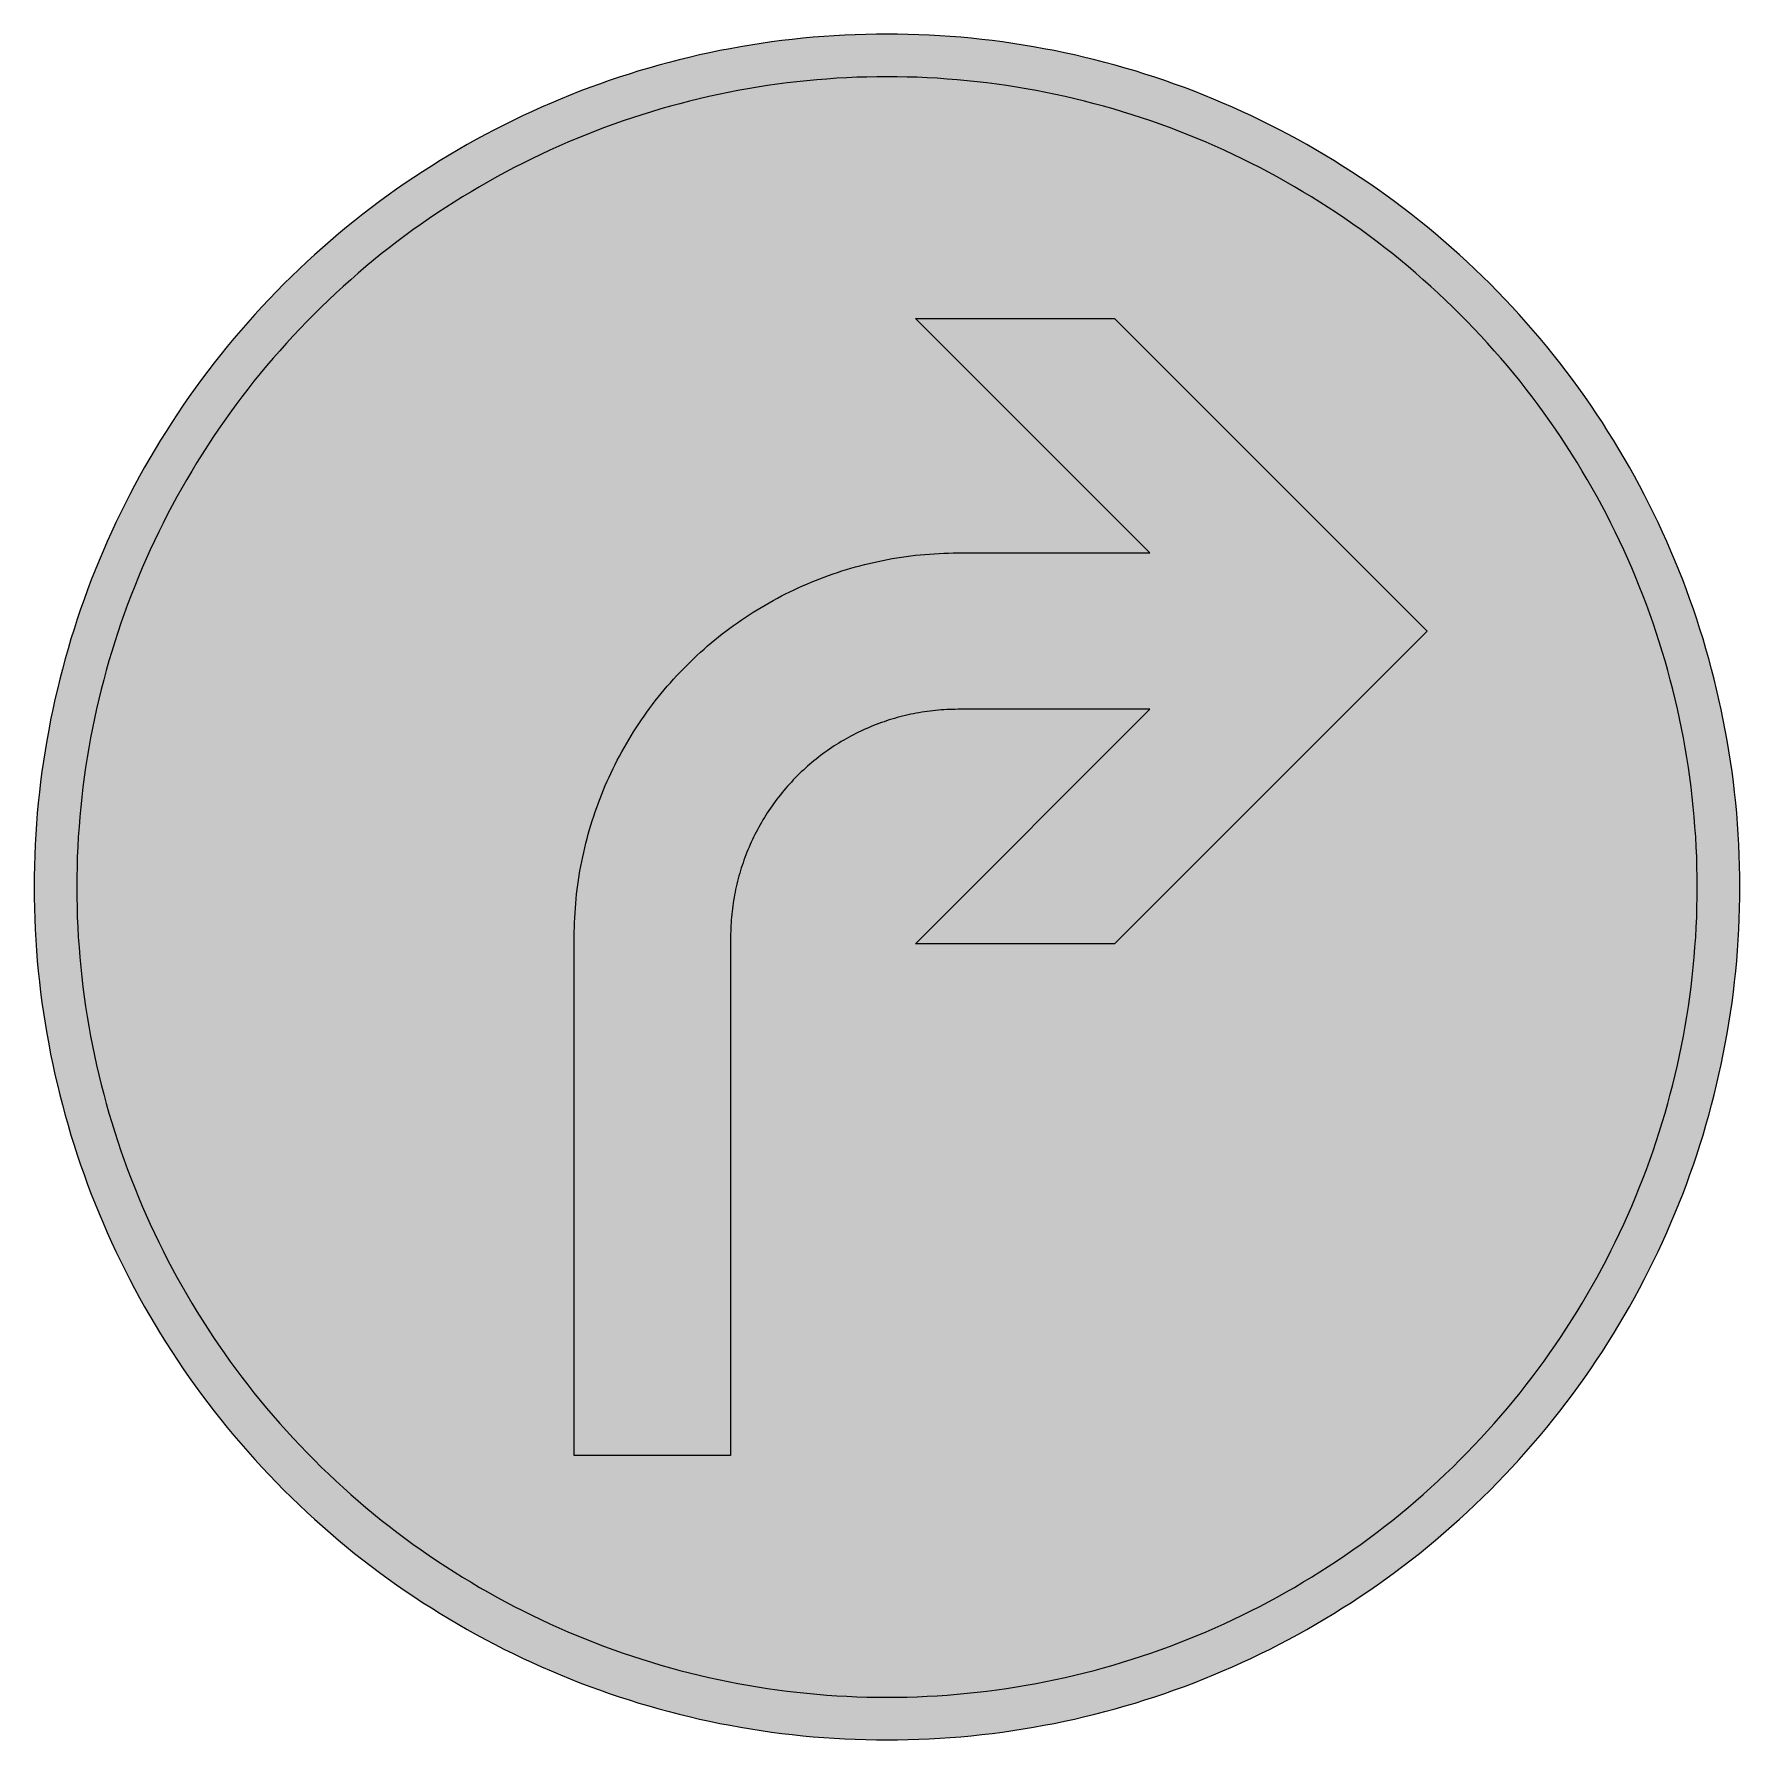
# Model space of a CAD drawing. Header units: millimetres. Extents: x 0 to 212, y 0 to 212.
import ezdxf

# ---------------------------------------------------------------- set-up
doc = ezdxf.new("R2010")
doc.units = ezdxf.units.MM

msp = doc.modelspace()

# ---------------------------------------------------------------- hatches: boundary and pattern name
for color, points in [(254, [(211.7189, 105.8869), (211.709, 107.2007), (211.6861, 108.5139), (211.6455, 109.8245), (211.5871, 111.1326), (211.5134, 112.4407), (211.4245, 113.7437), (211.3204, 115.0468), (211.201, 116.3447), (211.0638, 117.6426), (210.9114, 118.9355), (210.7413, 120.2258), (210.5584, 121.5136), (210.3577, 122.7988), (210.1418, 124.079), (209.9107, 125.3566), (209.6643, 126.6292), (209.4027, 127.8992), (209.1258, 129.1641), (208.8337, 130.4239), (208.5264, 131.6812), (208.2038, 132.936), (207.866, 134.1831), (207.5104, 135.4277), (207.1421, 136.6647), (206.7611, 137.8991), (206.3623, 139.1285), (205.9483, 140.3502), (205.5216, 141.5694), (205.0771, 142.781), (204.6199, 143.9901), (204.1474, 145.1915), (203.6623, 146.3853), (203.1619, 147.574), (202.6463, 148.7576), (202.1154, 149.9362), (201.5693, 151.1046), (201.0105, 152.2705), (200.439, 153.4262), (199.8523, 154.5768), (199.2503, 155.7198), (198.6356, 156.8577), (198.0057, 157.9855), (197.3605, 159.1081), (196.7052, 160.2232), (196.0321, 161.3281), (195.3489, 162.4279), (194.6504, 163.5176), (193.9366, 164.6022), (193.2102, 165.6766), (192.471, 166.7434), (191.7167, 167.8), (190.9521, 168.849), (190.1698, 169.8904), (189.3773, 170.9217), (188.5696, 171.9428), (187.7517, 172.9562), (186.9161, 173.9621), (186.0702, 174.9552), (185.2117, 175.9407), (184.338, 176.9161), (183.454, 177.8838), (182.5549, 178.8389), (181.643, 179.7837), (180.721, 180.7185), (179.7837, 181.643), (178.8389, 182.5549), (177.8838, 183.454), (176.9161, 184.338), (175.9407, 185.2117), (174.9552, 186.0702), (173.9621, 186.9161), (172.9562, 187.7492), (171.9428, 188.5696), (170.9217, 189.3773), (169.8904, 190.1698), (168.849, 190.9496), (167.8, 191.7167), (166.7408, 192.471), (165.6766, 193.2102), (164.6022, 193.9366), (163.5176, 194.6504), (162.4279, 195.3489), (161.3281, 196.0321), (160.2232, 196.7052), (159.1081, 197.3631), (157.9855, 198.0057), (156.8577, 198.6356), (155.7198, 199.2503), (154.5768, 199.8523), (153.4262, 200.439), (152.2705, 201.0131), (151.1046, 201.5719), (149.9362, 202.1154), (148.7576, 202.6463), (147.574, 203.1619), (146.3853, 203.6623), (145.1889, 204.15), (143.9875, 204.6199), (142.781, 205.0796), (141.5694, 205.5216), (140.3502, 205.9483), (139.1285, 206.3623), (137.8991, 206.7611), (136.6647, 207.1446), (135.4252, 207.5129), (134.1831, 207.866), (132.9334, 208.2038), (131.6812, 208.5264), (130.4239, 208.8337), (129.1641, 209.1284), (127.8966, 209.4052), (126.6292, 209.6668), (125.3541, 209.9132), (124.0765, 210.1444), (122.7963, 210.3603), (121.5136, 210.5584), (120.2258, 210.7438), (118.9355, 210.9114), (117.6401, 211.0638), (116.3447, 211.201), (115.0468, 211.3229), (113.7437, 211.4271), (112.4382, 211.516), (111.1326, 211.5896), (109.8245, 211.6455), (108.5113, 211.6861), (107.1982, 211.7115), (105.885, 211.7192), (104.5693, 211.7115), (103.2561, 211.6861), (101.9454, 211.6455), (100.6373, 211.5896), (99.3292, 211.516), (98.0262, 211.4271), (96.7232, 211.3229), (95.4253, 211.201), (94.1273, 211.0638), (92.8345, 210.9114), (91.5441, 210.7438), (90.2564, 210.5584), (88.9711, 210.3603), (87.691, 210.1444), (86.4133, 209.9132), (85.1408, 209.6668), (83.8708, 209.4052), (82.6059, 209.1284), (81.346, 208.8337), (80.0887, 208.5264), (78.834, 208.2038), (77.5868, 207.866), (76.3422, 207.5129), (75.1053, 207.1446), (73.8708, 206.7611), (72.6415, 206.3623), (71.4197, 205.9483), (70.2005, 205.5216), (68.9889, 205.0796), (67.7799, 204.6199), (66.5785, 204.15), (65.3847, 203.6623), (64.196, 203.1619), (63.0123, 202.6463), (61.8338, 202.1154), (60.6628, 201.5719), (59.4995, 201.0131), (58.3438, 200.439), (57.1932, 199.8523), (56.0502, 199.2503), (54.9123, 198.6356), (53.7845, 198.0057), (52.6618, 197.3631), (51.5468, 196.7052), (50.4419, 196.0321), (49.342, 195.3489), (48.2524, 194.6504), (47.1678, 193.9366), (46.0934, 193.2102), (45.0266, 192.471), (43.9699, 191.7167), (42.9209, 190.9496), (41.8795, 190.1698), (40.8483, 189.3773), (39.8272, 188.5696), (38.8137, 187.7492), (37.8079, 186.9161), (36.8148, 186.0702), (35.8292, 185.2117), (34.8539, 184.338), (33.8861, 183.454), (32.9311, 182.5549), (31.9862, 181.643), (31.049, 180.7185), (30.1269, 179.7837), (29.2151, 178.8389), (28.3159, 177.8838), (27.432, 176.9161), (26.5582, 175.9407), (25.6997, 174.9552), (24.8539, 173.9621), (24.0208, 172.9562), (23.2004, 171.9428), (22.3926, 170.9217), (21.6002, 169.8904), (20.8204, 168.849), (20.0533, 167.8), (19.2989, 166.7434), (18.5598, 165.6766), (17.8333, 164.6022), (17.1196, 163.5176), (16.4211, 162.4279), (15.7378, 161.3281), (15.0647, 160.2232), (14.4069, 159.1081), (13.7643, 157.9855), (13.1343, 156.8577), (12.5197, 155.7198), (11.9177, 154.5768), (11.3309, 153.4262), (10.7569, 152.2705), (10.1981, 151.1046), (9.6545, 149.9362), (9.1237, 148.7576), (8.6081, 147.574), (8.1077, 146.3853), (7.62, 145.1915), (7.1501, 143.9901), (6.6904, 142.781), (6.2484, 141.5694), (5.8217, 140.3502), (5.4077, 139.1285), (5.0089, 137.8991), (4.6253, 136.6647), (4.257, 135.4277), (3.904, 134.1831), (3.5662, 132.936), (3.2436, 131.6812), (2.9362, 130.4239), (2.6416, 129.1641), (2.3647, 127.8992), (2.1031, 126.6292), (1.8567, 125.3566), (1.6256, 124.079), (1.4097, 122.7988), (1.2116, 121.5136), (1.0262, 120.2258), (0.8585, 118.9355), (0.7061, 117.6426), (0.569, 116.3447), (0.447, 115.0468), (0.3429, 113.7437), (0.254, 112.4407), (0.1803, 111.1326), (0.1245, 109.8245), (0.0838, 108.5139), (0.0584, 107.2007), (0.0508, 105.885), (0.0584, 104.5718), (0.0838, 103.2586), (0.1245, 101.9454), (0.1803, 100.6373), (0.254, 99.3318), (0.3429, 98.0262), (0.447, 96.7232), (0.569, 95.4253), (0.7061, 94.1299), (0.8585, 92.8345), (1.0262, 91.5441), (1.2116, 90.2564), (1.4097, 88.9737), (1.6256, 87.6935), (1.8567, 86.4159), (2.1031, 85.1408), (2.3647, 83.8733), (2.6416, 82.6059), (2.9362, 81.346), (3.2436, 80.0887), (3.5662, 78.8365), (3.904, 77.5868), (4.257, 76.3448), (4.6253, 75.1053), (5.0089, 73.8708), (5.4077, 72.6415), (5.8217, 71.4197), (6.2484, 70.2005), (6.6904, 68.9889), (7.1501, 67.7824), (7.62, 66.581), (8.1077, 65.3847), (8.6081, 64.196), (9.1237, 63.0123), (9.6545, 61.8338), (10.1981, 60.6654), (10.7569, 59.4995), (11.3309, 58.3438), (11.9177, 57.1932), (12.5197, 56.0502), (13.1343, 54.9123), (13.7643, 53.7845), (14.4069, 52.6618), (15.0647, 51.5468), (15.7378, 50.4419), (16.4211, 49.342), (17.1196, 48.2524), (17.8333, 47.1678), (18.5598, 46.0934), (19.2989, 45.0291), (20.0533, 43.9699), (20.8204, 42.9209), (21.6002, 41.8795), (22.3926, 40.8483), (23.2004, 39.8272), (24.0208, 38.8137), (24.8539, 37.8079), (25.6997, 36.8148), (26.5582, 35.8292), (27.432, 34.8539), (28.3159, 33.8861), (29.2151, 32.9311), (30.1269, 31.9862), (31.049, 31.049), (31.9862, 30.1269), (32.9311, 29.2151), (33.8861, 28.3159), (34.8539, 27.432), (35.8292, 26.5582), (36.8148, 25.6997), (37.8079, 24.8539), (38.8137, 24.0182), (39.8272, 23.2004), (40.8483, 22.3926), (41.8795, 21.6002), (42.9209, 20.8178), (43.9699, 20.0533), (45.0266, 19.2989), (46.0934, 18.5598), (47.1678, 17.8333), (48.2524, 17.1196), (49.342, 16.4211), (50.4419, 15.7378), (51.5468, 15.0647), (52.6618, 14.4094), (53.7845, 13.7643), (54.9123, 13.1343), (56.0502, 12.5197), (57.1932, 11.9177), (58.3438, 11.3309), (59.4995, 10.7594), (60.6628, 10.2006), (61.8338, 9.6545), (63.0123, 9.1237), (64.196, 8.6081), (65.3847, 8.1077), (66.5785, 7.6225), (67.7799, 7.1501), (68.9889, 6.6929), (70.2005, 6.2484), (71.4197, 5.8217), (72.6415, 5.4077), (73.8708, 5.0089), (75.1053, 4.6279), (76.3422, 4.2596), (77.5868, 3.904), (78.834, 3.5662), (80.0887, 3.2436), (81.346, 2.9362), (82.6059, 2.6441), (83.8708, 2.3673), (85.1408, 2.1057), (86.4133, 1.8593), (87.691, 1.6281), (88.9711, 1.4122), (90.2564, 1.2116), (91.5441, 1.0287), (92.8345, 0.8585), (94.1273, 0.7061), (95.4253, 0.569), (96.7232, 0.4496), (98.0262, 0.3454), (99.3292, 0.2565), (100.6373, 0.1829), (101.9454, 0.1245), (103.2561, 0.0838), (104.5693, 0.061), (105.885, 0.0533), (107.1982, 0.061), (108.5113, 0.0838), (109.8245, 0.1245), (111.1326, 0.1829), (112.4382, 0.2565), (113.7437, 0.3454), (115.0468, 0.4496), (116.3447, 0.569), (117.6401, 0.7061), (118.9355, 0.8585), (120.2258, 1.0287), (121.5136, 1.2116), (122.7963, 1.4122), (124.0765, 1.6281), (125.3541, 1.8593), (126.6292, 2.1057), (127.8966, 2.3673), (129.1641, 2.6441), (130.4239, 2.9362), (131.6812, 3.2436), (132.9334, 3.5662), (134.1831, 3.904), (135.4252, 4.2596), (136.6647, 4.6279), (137.8991, 5.0089), (139.1285, 5.4077), (140.3502, 5.8217), (141.5694, 6.2484), (142.781, 6.6929), (143.9875, 7.1501), (145.1889, 7.6225), (146.3853, 8.1077), (147.574, 8.6081), (148.7576, 9.1237), (149.9362, 9.6545), (151.1046, 10.2006), (152.2705, 10.7594), (153.4262, 11.3309), (154.5768, 11.9177), (155.7198, 12.5197), (156.8577, 13.1343), (157.9855, 13.7643), (159.1081, 14.4094), (160.2232, 15.0647), (161.3281, 15.7378), (162.4279, 16.4211), (163.5176, 17.1196), (164.6022, 17.8333), (165.6766, 18.5598), (166.7408, 19.2989), (167.8, 20.0533), (168.849, 20.8178), (169.8904, 21.6002), (170.9217, 22.3926), (171.9428, 23.2004), (172.9562, 24.0182), (173.9621, 24.8539), (174.9552, 25.6997), (175.9407, 26.5582), (176.9161, 27.432), (177.8838, 28.3159), (178.8389, 29.2151), (179.7837, 30.1269), (180.721, 31.049), (181.643, 31.9862), (182.5549, 32.9311), (183.454, 33.8861), (184.338, 34.8539), (185.2117, 35.8292), (186.0702, 36.8148), (186.9161, 37.8079), (187.7517, 38.8137), (188.5696, 39.8272), (189.3773, 40.8483), (190.1698, 41.8795), (190.9521, 42.9209), (191.7167, 43.9699), (192.471, 45.0291), (193.2102, 46.0934), (193.9366, 47.1678), (194.6504, 48.2524), (195.3489, 49.342), (196.0321, 50.4419), (196.7052, 51.5468), (197.3605, 52.6618), (198.0057, 53.7845), (198.6356, 54.9123), (199.2503, 56.0502), (199.8523, 57.1932), (200.439, 58.3438), (201.0105, 59.4995), (201.5693, 60.6654), (202.1154, 61.8338), (202.6463, 63.0123), (203.1619, 64.196), (203.6623, 65.3847), (204.1474, 66.581), (204.6199, 67.7824), (205.0771, 68.9889), (205.5216, 70.2005), (205.9483, 71.4197), (206.3623, 72.6415), (206.7611, 73.8708), (207.1421, 75.1053), (207.5104, 76.3448), (207.866, 77.5868), (208.2038, 78.8365), (208.5264, 80.0887), (208.8337, 81.346), (209.1258, 82.6059), (209.4027, 83.8733), (209.6643, 85.1408), (209.9107, 86.4159), (210.1418, 87.6935), (210.3577, 88.9737), (210.5584, 90.2564), (210.7413, 91.5441), (210.9114, 92.8345), (211.0638, 94.1299), (211.201, 95.4253), (211.3204, 96.7232), (211.4245, 98.0262), (211.5134, 99.3318), (211.5871, 100.6373), (211.6455, 101.9454), (211.6861, 103.2586), (211.709, 104.5718), (211.7166, 105.885)]), (144, [(206.4272, 105.8869), (206.4182, 107.1347), (206.3953, 108.3818), (206.3572, 109.6264), (206.3013, 110.871), (206.2328, 112.1131), (206.1489, 113.3526), (206.0499, 114.5896), (205.933, 115.824), (205.8035, 117.0534), (205.6587, 118.2827), (205.4987, 119.5095), (205.3234, 120.7313), (205.1355, 121.953), (204.9297, 123.1697), (204.7113, 124.3813), (204.4776, 125.5928), (204.2287, 126.7968), (203.9645, 128.0008), (203.6877, 129.1971), (203.393, 130.3934), (203.0882, 131.5822), (202.7657, 132.7683), (202.4304, 133.9494), (202.0799, 135.1255), (201.7166, 136.2989), (201.3382, 137.4648), (200.9445, 138.6281), (200.5381, 139.7864), (200.119, 140.937), (199.6846, 142.0851), (199.2351, 143.2255), (198.7728, 144.3609), (198.2978, 145.4912), (197.8076, 146.6139), (197.3047, 147.734), (196.7865, 148.844), (196.2556, 149.9514), (195.7121, 151.0513), (195.1533, 152.1435), (194.5818, 153.2306), (193.9976, 154.3101), (193.4007, 155.382), (192.7885, 156.4462), (192.1637, 157.5054), (191.5262, 158.557), (190.8759, 159.6009), (190.2104, 160.6372), (189.5348, 161.6659), (188.8439, 162.687), (188.1429, 163.7005), (187.4266, 164.7038), (186.6976, 165.702), (185.9559, 166.69), (185.2041, 167.6705), (184.437, 168.6408), (183.6572, 169.6034), (182.8673, 170.5585), (182.0621, 171.5033), (181.2468, 172.4381), (180.4162, 173.3652), (179.5755, 174.2846), (178.722, 175.1914), (177.8559, 176.0906), (176.9796, 176.9796), (176.0906, 177.8559), (175.1914, 178.722), (174.2846, 179.5755), (173.3652, 180.4162), (172.4381, 181.2442), (171.5033, 182.0621), (170.5585, 182.8648), (169.6034, 183.6572), (168.6408, 184.437), (167.6705, 185.2041), (166.69, 185.9559), (165.702, 186.6976), (164.7038, 187.4266), (163.7005, 188.1429), (162.687, 188.8439), (161.6659, 189.5348), (160.6372, 190.2104), (159.6009, 190.8759), (158.557, 191.5262), (157.5054, 192.1637), (156.4462, 192.7885), (155.382, 193.4007), (154.3075, 193.9976), (153.228, 194.5818), (152.1435, 195.1533), (151.0487, 195.7121), (149.9514, 196.2556), (148.844, 196.7865), (147.734, 197.3047), (146.6139, 197.8076), (145.4912, 198.2978), (144.3609, 198.7728), (143.2255, 199.2351), (142.0825, 199.6846), (140.937, 200.119), (139.7838, 200.5406), (138.6281, 200.947), (137.4648, 201.3382), (136.2989, 201.7166), (135.1255, 202.0824), (133.9494, 202.4304), (132.7683, 202.7657), (131.5822, 203.0882), (130.3909, 203.3956), (129.1971, 203.6877), (127.9982, 203.9645), (126.7968, 204.2287), (125.5903, 204.4776), (124.3813, 204.7113), (123.1671, 204.9323), (121.9505, 205.1355), (120.7313, 205.326), (119.5095, 205.5012), (118.2827, 205.6613), (117.0534, 205.806), (115.8215, 205.9356), (114.587, 206.0499), (113.35, 206.1489), (112.1105, 206.2353), (110.871, 206.3039), (109.6264, 206.3572), (108.3818, 206.3953), (107.1347, 206.4207), (105.885, 206.4283), (104.6353, 206.4207), (103.3882, 206.3953), (102.1436, 206.3572), (100.899, 206.3039), (99.6569, 206.2353), (98.4174, 206.1489), (97.1804, 206.0499), (95.946, 205.9356), (94.7166, 205.806), (93.4872, 205.6613), (92.2604, 205.5012), (91.0387, 205.326), (89.8169, 205.1355), (88.6003, 204.9323), (87.3887, 204.7113), (86.1771, 204.4776), (84.9732, 204.2287), (83.7692, 203.9645), (82.5729, 203.6877), (81.3765, 203.3956), (80.1878, 203.0882), (79.0016, 202.7657), (77.8205, 202.4304), (76.6445, 202.0824), (75.471, 201.7166), (74.3052, 201.3382), (73.1418, 200.947), (71.9836, 200.5406), (70.833, 200.119), (69.6849, 199.6846), (68.5444, 199.2351), (67.4091, 198.7728), (66.2788, 198.2978), (65.1561, 197.8076), (64.0359, 197.3047), (62.926, 196.7865), (61.8185, 196.2556), (60.7187, 195.7121), (59.6265, 195.1533), (58.5394, 194.5818), (57.4599, 193.9976), (56.388, 193.4007), (55.3237, 192.7885), (54.2646, 192.1637), (53.213, 191.5262), (52.1691, 190.8759), (51.1327, 190.2104), (50.104, 189.5348), (49.083, 188.8439), (48.0695, 188.1429), (47.0662, 187.4266), (46.068, 186.6976), (45.0799, 185.9559), (44.0995, 185.2041), (43.1292, 184.437), (42.1665, 183.6572), (41.2115, 182.8648), (40.2666, 182.0621), (39.3319, 181.2442), (38.4048, 180.4162), (37.4853, 179.5755), (36.5785, 178.722), (35.6794, 177.8559), (34.7904, 176.9796), (33.9141, 176.0906), (33.0479, 175.1914), (32.1945, 174.2846), (31.3538, 173.3652), (30.5257, 172.4381), (29.7078, 171.5033), (28.9052, 170.5585), (28.1127, 169.6034), (27.3329, 168.6408), (26.5659, 167.6705), (25.814, 166.69), (25.0723, 165.702), (24.3434, 164.7038), (23.6271, 163.7005), (22.926, 162.687), (22.2352, 161.6659), (21.5595, 160.6372), (20.894, 159.6009), (20.2438, 158.557), (19.6063, 157.5054), (18.9814, 156.4462), (18.3693, 155.382), (17.7724, 154.3101), (17.1882, 153.2306), (16.6167, 152.1435), (16.0579, 151.0513), (15.5143, 149.9514), (14.9835, 148.844), (14.4653, 147.734), (13.9624, 146.6139), (13.4722, 145.4912), (12.9972, 144.3609), (12.5349, 143.2255), (12.0853, 142.0851), (11.651, 140.937), (11.2293, 139.7864), (10.8229, 138.6281), (10.4318, 137.4648), (10.0533, 136.2989), (9.6876, 135.1255), (9.3396, 133.9494), (9.0043, 132.7683), (8.6817, 131.5822), (8.3744, 130.3934), (8.0823, 129.1971), (7.8054, 128.0008), (7.5413, 126.7968), (7.2923, 125.5928), (7.0587, 124.3813), (6.8377, 123.1697), (6.6345, 121.953), (6.444, 120.7313), (6.2687, 119.5095), (6.1087, 118.2827), (5.9639, 117.0534), (5.8344, 115.824), (5.7201, 114.5896), (5.621, 113.3526), (5.5347, 112.1131), (5.4661, 110.871), (5.4127, 109.6264), (5.3746, 108.3818), (5.3492, 107.1347), (5.3416, 105.885), (5.3492, 104.6353), (5.3746, 103.3882), (5.4127, 102.1436), (5.4661, 100.899), (5.5347, 99.6594), (5.621, 98.4199), (5.7201, 97.1829), (5.8344, 95.9485), (5.9639, 94.7166), (6.1087, 93.4872), (6.2687, 92.2604), (6.444, 91.0387), (6.6345, 89.8195), (6.8377, 88.6028), (7.0587, 87.3887), (7.2923, 86.1797), (7.5413, 84.9732), (7.8054, 83.7717), (8.0823, 82.5729), (8.3744, 81.3791), (8.6817, 80.1878), (9.0043, 79.0016), (9.3396, 77.8205), (9.6876, 76.6445), (10.0533, 75.471), (10.4318, 74.3052), (10.8229, 73.1418), (11.2293, 71.9861), (11.651, 70.833), (12.0853, 69.6874), (12.5349, 68.5444), (12.9972, 67.4091), (13.4722, 66.2788), (13.9624, 65.1561), (14.4653, 64.0359), (14.9835, 62.926), (15.5143, 61.8185), (16.0579, 60.7212), (16.6167, 59.6265), (17.1882, 58.5419), (17.7724, 57.4624), (18.3693, 56.388), (18.9814, 55.3237), (19.6063, 54.2646), (20.2438, 53.213), (20.894, 52.1691), (21.5595, 51.1327), (22.2352, 50.104), (22.926, 49.083), (23.6271, 48.0695), (24.3434, 47.0662), (25.0723, 46.068), (25.814, 45.0799), (26.5659, 44.0995), (27.3329, 43.1292), (28.1127, 42.1665), (28.9052, 41.2115), (29.7078, 40.2666), (30.5257, 39.3319), (31.3538, 38.4048), (32.1945, 37.4853), (33.0479, 36.5785), (33.9141, 35.6794), (34.7904, 34.7904), (35.6794, 33.9141), (36.5785, 33.0479), (37.4853, 32.1945), (38.4048, 31.3538), (39.3319, 30.5232), (40.2666, 29.7078), (41.2115, 28.9027), (42.1665, 28.1127), (43.1292, 27.3329), (44.0995, 26.5659), (45.0799, 25.814), (46.068, 25.0723), (47.0662, 24.3434), (48.0695, 23.6271), (49.083, 22.926), (50.104, 22.2352), (51.1327, 21.5595), (52.1691, 20.894), (53.213, 20.2438), (54.2646, 19.6063), (55.3237, 18.9814), (56.388, 18.3693), (57.4599, 17.7724), (58.5394, 17.1882), (59.6265, 16.6167), (60.7187, 16.0579), (61.8185, 15.5143), (62.926, 14.9835), (64.0359, 14.4653), (65.1561, 13.9624), (66.2788, 13.4722), (67.4091, 12.9972), (68.5444, 12.5349), (69.6849, 12.0853), (70.833, 11.651), (71.9836, 11.2319), (73.1418, 10.8255), (74.3052, 10.4318), (75.471, 10.0533), (76.6445, 9.6901), (77.8205, 9.3396), (79.0016, 9.0043), (80.1878, 8.6817), (81.3765, 8.3769), (82.5729, 8.0823), (83.7692, 7.8054), (84.9732, 7.5413), (86.1771, 7.2923), (87.3887, 7.0587), (88.6003, 6.8402), (89.8169, 6.6345), (91.0387, 6.4465), (92.2604, 6.2713), (93.4872, 6.1112), (94.7166, 5.9665), (95.946, 5.8369), (97.1804, 5.7201), (98.4174, 5.621), (99.6569, 5.5372), (100.899, 5.4686), (102.1436, 5.4127), (103.3882, 5.3746), (104.6353, 5.3518), (105.885, 5.3442), (107.1347, 5.3518), (108.3818, 5.3746), (109.6264, 5.4127), (110.871, 5.4686), (112.1105, 5.5372), (113.35, 5.621), (114.587, 5.7201), (115.8215, 5.8369), (117.0534, 5.9665), (118.2827, 6.1112), (119.5095, 6.2713), (120.7313, 6.4465), (121.9505, 6.6345), (123.1671, 6.8402), (124.3813, 7.0587), (125.5903, 7.2923), (126.7968, 7.5413), (127.9982, 7.8054), (129.1971, 8.0823), (130.3909, 8.3769), (131.5822, 8.6817), (132.7683, 9.0043), (133.9494, 9.3396), (135.1255, 9.6901), (136.2989, 10.0533), (137.4648, 10.4318), (138.6281, 10.8255), (139.7838, 11.2319), (140.937, 11.651), (142.0825, 12.0853), (143.2255, 12.5349), (144.3609, 12.9972), (145.4912, 13.4722), (146.6139, 13.9624), (147.734, 14.4653), (148.844, 14.9835), (149.9514, 15.5143), (151.0487, 16.0579), (152.1435, 16.6167), (153.228, 17.1882), (154.3075, 17.7724), (155.382, 18.3693), (156.4462, 18.9814), (157.5054, 19.6063), (158.557, 20.2438), (159.6009, 20.894), (160.6372, 21.5595), (161.6659, 22.2352), (162.687, 22.926), (163.7005, 23.6271), (164.7038, 24.3434), (165.702, 25.0723), (166.69, 25.814), (167.6705, 26.5659), (168.6408, 27.3329), (169.6034, 28.1127), (170.5585, 28.9027), (171.5033, 29.7078), (172.4381, 30.5232), (173.3652, 31.3538), (174.2846, 32.1945), (175.1914, 33.0479), (176.0906, 33.9141), (176.9796, 34.7904), (177.8559, 35.6794), (178.722, 36.5785), (179.5755, 37.4853), (180.4162, 38.4048), (181.2468, 39.3319), (182.0621, 40.2666), (182.8673, 41.2115), (183.6572, 42.1665), (184.437, 43.1292), (185.2041, 44.0995), (185.9559, 45.0799), (186.6976, 46.068), (187.4266, 47.0662), (188.1429, 48.0695), (188.8439, 49.083), (189.5348, 50.104), (190.2104, 51.1327), (190.8759, 52.1691), (191.5262, 53.213), (192.1637, 54.2646), (192.7885, 55.3237), (193.4007, 56.388), (193.9976, 57.4624), (194.5818, 58.5419), (195.1533, 59.6265), (195.7121, 60.7212), (196.2556, 61.8185), (196.7865, 62.926), (197.3047, 64.0359), (197.8076, 65.1561), (198.2978, 66.2788), (198.7728, 67.4091), (199.2351, 68.5444), (199.6846, 69.6874), (200.119, 70.833), (200.5381, 71.9861), (200.9445, 73.1418), (201.3382, 74.3052), (201.7166, 75.471), (202.0799, 76.6445), (202.4304, 77.8205), (202.7657, 79.0016), (203.0882, 80.1878), (203.393, 81.3791), (203.6877, 82.5729), (203.9645, 83.7717), (204.2287, 84.9732), (204.4776, 86.1797), (204.7113, 87.3887), (204.9297, 88.6028), (205.1355, 89.8195), (205.3234, 91.0387), (205.4987, 92.2604), (205.6587, 93.4872), (205.8035, 94.7166), (205.933, 95.9485), (206.0499, 97.1829), (206.1489, 98.4199), (206.2328, 99.6594), (206.3013, 100.899), (206.3572, 102.1436), (206.3953, 103.3882), (206.4182, 104.6353), (206.4258, 105.885)]), (254, [(172.9133, 137.637), (134.1078, 98.8314), (109.4133, 98.8314), (138.5175, 127.9356), (114.705, 127.9356), (114.3533, 127.9322), (114.0028, 127.9246), (113.6523, 127.9144), (113.3043, 127.8992), (112.9563, 127.8814), (112.6084, 127.856), (112.2604, 127.828), (111.9149, 127.795), (111.5695, 127.7595), (111.2241, 127.7188), (110.8812, 127.6731), (110.5357, 127.6248), (110.1954, 127.5715), (109.8525, 127.5131), (109.5121, 127.4521), (109.1717, 127.3861), (108.8339, 127.3175), (108.4961, 127.2438), (108.1608, 127.1651), (107.8255, 127.0838), (107.4903, 126.9975), (107.1575, 126.906), (106.8273, 126.812), (106.4971, 126.713), (106.1669, 126.6114), (105.8393, 126.5047), (105.5141, 126.3955), (105.189, 126.2812), (104.8664, 126.1643), (104.5439, 126.0424), (104.2238, 125.9154), (103.9038, 125.7859), (103.5863, 125.6513), (103.2713, 125.5141), (102.9589, 125.3744), (102.6465, 125.2271), (102.3366, 125.0798), (102.0267, 124.9248), (101.7194, 124.7699), (101.4146, 124.6099), (101.1123, 124.4448), (100.8101, 124.2771), (100.5129, 124.1044), (100.2157, 123.9291), (99.9185, 123.7513), (99.6264, 123.5685), (99.3369, 123.383), (99.0473, 123.1925), (98.7603, 122.9995), (98.4758, 122.8014), (98.1939, 122.6007), (97.9145, 122.395), (97.6376, 122.1867), (97.3607, 121.9759), (97.089, 121.76), (96.8197, 121.5415), (96.5505, 121.3206), (96.2863, 121.0945), (96.0222, 120.8659), (95.7631, 120.6322), (95.504, 120.396), (95.25, 120.1572), (94.9985, 119.9134), (94.7496, 119.667), (94.5032, 119.4181), (94.2594, 119.1666), (94.0206, 118.9101), (93.7844, 118.6536), (93.5507, 118.3919), (93.3221, 118.1303), (93.0961, 117.8662), (92.8726, 117.5969), (92.6541, 117.3277), (92.4408, 117.0534), (92.2274, 116.779), (92.0191, 116.5022), (91.8159, 116.2228), (91.6153, 115.9408), (91.4171, 115.6564), (91.2241, 115.3693), (91.0336, 115.0798), (90.8482, 114.7902), (90.6653, 114.4956), (90.485, 114.2009), (90.3097, 113.9038), (90.1395, 113.604), (89.9719, 113.3043), (89.8068, 112.9995), (89.6468, 112.6947), (89.4893, 112.3899), (89.3369, 112.08), (89.187, 111.7702), (89.0422, 111.4577), (88.9025, 111.1428), (88.7628, 110.8278), (88.6308, 110.5103), (88.5012, 110.1928), (88.3742, 109.8728), (88.2523, 109.5502), (88.1355, 109.2276), (88.0212, 108.9025), (87.9094, 108.5748), (87.8027, 108.2472), (87.7011, 107.9195), (87.6046, 107.5893), (87.5081, 107.2566), (87.4192, 106.9238), (87.3328, 106.5911), (87.2515, 106.2558), (87.1728, 105.918), (87.0991, 105.5827), (87.028, 105.2424), (86.962, 104.9045), (86.901, 104.5642), (86.8451, 104.2213), (86.7918, 103.8784), (86.741, 103.5355), (86.6978, 103.1926), (86.6572, 102.8471), (86.6191, 102.5017), (86.5886, 102.1537), (86.5581, 101.8083), (86.5353, 101.4603), (86.5149, 101.1123), (86.5022, 100.7618), (86.4895, 100.4138), (86.4845, 100.0633), (86.4819, 99.7128), (86.4828, 35.3314), (67.08, 35.3314), (67.08, 99.7133), (67.0814, 100.3046), (67.0941, 100.8939), (67.1119, 101.4857), (67.1373, 102.0724), (67.1703, 102.6617), (67.2109, 103.2485), (67.2567, 103.8352), (67.3125, 104.4194), (67.3735, 105.0036), (67.4421, 105.5853), (67.5183, 106.1644), (67.5996, 106.7435), (67.691, 107.3226), (67.7875, 107.8992), (67.8917, 108.4732), (68.0034, 109.0473), (68.1203, 109.6188), (68.2447, 110.1877), (68.3768, 110.7542), (68.5165, 111.3206), (68.6613, 111.8845), (68.8137, 112.4458), (68.9712, 113.0046), (69.1388, 113.5634), (69.309, 114.1171), (69.4893, 114.6708), (69.6747, 115.222), (69.8678, 115.7707), (70.0684, 116.3142), (70.2742, 116.8578), (70.485, 117.3988), (70.7034, 117.9373), (70.9295, 118.4732), (71.1632, 119.0041), (71.4019, 119.5349), (71.6458, 120.0607), (71.8972, 120.584), (72.1563, 121.1047), (72.4205, 121.6228), (72.6897, 122.1384), (72.9666, 122.649), (73.2511, 123.157), (73.5406, 123.6624), (73.8353, 124.1628), (74.1375, 124.6607), (74.4449, 125.156), (74.7598, 125.6462), (75.0824, 126.1339), (75.4075, 126.6165), (75.7403, 127.0965), (76.0806, 127.574), (76.4261, 128.0465), (76.7766, 128.5138), (77.1322, 128.9787), (77.4954, 129.4384), (77.8662, 129.8931), (78.2396, 130.3452), (78.6206, 130.7948), (79.0067, 131.2367), (79.4004, 131.6761), (79.7992, 132.1105), (80.203, 132.5397), (80.612, 132.9665), (81.0285, 133.3881), (81.4502, 133.8021), (81.8744, 134.2136), (82.3062, 134.6175), (82.7405, 135.0162), (83.1799, 135.4074), (83.6219, 135.796), (84.0689, 136.177), (84.521, 136.5504), (84.9782, 136.9187), (85.438, 137.2819), (85.9028, 137.6401), (86.3702, 137.9906), (86.8426, 138.336), (87.3176, 138.6738), (87.7976, 139.0066), (88.2828, 139.3342), (88.7705, 139.6543), (89.2607, 139.9692), (89.7534, 140.2791), (90.2513, 140.5788), (90.7542, 140.876), (91.2597, 141.1656), (91.7677, 141.4475), (92.2782, 141.7269), (92.7938, 141.9962), (93.3094, 142.2603), (93.8301, 142.5194), (94.3559, 142.7709), (94.8817, 143.0147), (95.41, 143.2535), (95.9434, 143.4846), (96.4794, 143.7107), (97.0178, 143.9291), (97.5563, 144.1425), (98.0999, 144.3482), (98.646, 144.5489), (99.1946, 144.7394), (99.7458, 144.9273), (100.297, 145.1051), (100.8532, 145.2778), (101.4095, 145.4429), (101.9708, 145.603), (102.5322, 145.7554), (103.0961, 145.9001), (103.6599, 146.0398), (104.2289, 146.1719), (104.7979, 146.2964), (105.3694, 146.4132), (105.9434, 146.525), (106.5174, 146.6291), (107.094, 146.7256), (107.6706, 146.8145), (108.2497, 146.8984), (108.8314, 146.9746), (109.413, 147.0431), (109.9972, 147.1041), (110.5814, 147.1574), (111.1682, 147.2057), (111.7549, 147.2463), (112.3417, 147.2794), (112.9309, 147.3048), (113.5202, 147.3225), (114.112, 147.3327), (114.7039, 147.3378), (138.5175, 147.3383), (109.4133, 176.4425), (134.1078, 176.4425)])]:
    msp.add_hatch(color=color).paths.add_polyline_path(points)

# ---------------------------------------------------------------- linework, layer by layer
at = {"color": 254}
for points in [[(211.7189, 105.8869), (211.709, 107.2007), (211.6861, 108.5139), (211.6455, 109.8245), (211.5871, 111.1326), (211.5134, 112.4407), (211.4245, 113.7437), (211.3204, 115.0468), (211.201, 116.3447), (211.0638, 117.6426), (210.9114, 118.9355), (210.7413, 120.2258), (210.5584, 121.5136), (210.3577, 122.7988), (210.1418, 124.079), (209.9107, 125.3566), (209.6643, 126.6292), (209.4027, 127.8992), (209.1258, 129.1641), (208.8337, 130.4239), (208.5264, 131.6812), (208.2038, 132.936), (207.866, 134.1831), (207.5104, 135.4277), (207.1421, 136.6647), (206.7611, 137.8991), (206.3623, 139.1285), (205.9483, 140.3502), (205.5216, 141.5694), (205.0771, 142.781), (204.6199, 143.9901), (204.1474, 145.1915), (203.6623, 146.3853), (203.1619, 147.574), (202.6463, 148.7576), (202.1154, 149.9362), (201.5693, 151.1046), (201.0105, 152.2705), (200.439, 153.4262), (199.8523, 154.5768), (199.2503, 155.7198), (198.6356, 156.8577), (198.0057, 157.9855), (197.3605, 159.1081), (196.7052, 160.2232), (196.0321, 161.3281), (195.3489, 162.4279), (194.6504, 163.5176), (193.9366, 164.6022), (193.2102, 165.6766), (192.471, 166.7434), (191.7167, 167.8), (190.9521, 168.849), (190.1698, 169.8904), (189.3773, 170.9217), (188.5696, 171.9428), (187.7517, 172.9562), (186.9161, 173.9621), (186.0702, 174.9552), (185.2117, 175.9407), (184.338, 176.9161), (183.454, 177.8838), (182.5549, 178.8389), (181.643, 179.7837), (180.721, 180.7185), (179.7837, 181.643), (178.8389, 182.5549), (177.8838, 183.454), (176.9161, 184.338), (175.9407, 185.2117), (174.9552, 186.0702), (173.9621, 186.9161), (172.9562, 187.7492), (171.9428, 188.5696), (170.9217, 189.3773), (169.8904, 190.1698), (168.849, 190.9496), (167.8, 191.7167), (166.7408, 192.471), (165.6766, 193.2102), (164.6022, 193.9366), (163.5176, 194.6504), (162.4279, 195.3489), (161.3281, 196.0321), (160.2232, 196.7052), (159.1081, 197.3631), (157.9855, 198.0057), (156.8577, 198.6356), (155.7198, 199.2503), (154.5768, 199.8523), (153.4262, 200.439), (152.2705, 201.0131), (151.1046, 201.5719), (149.9362, 202.1154), (148.7576, 202.6463), (147.574, 203.1619), (146.3853, 203.6623), (145.1889, 204.15), (143.9875, 204.6199), (142.781, 205.0796), (141.5694, 205.5216), (140.3502, 205.9483), (139.1285, 206.3623), (137.8991, 206.7611), (136.6647, 207.1446), (135.4252, 207.5129), (134.1831, 207.866), (132.9334, 208.2038), (131.6812, 208.5264), (130.4239, 208.8337), (129.1641, 209.1284), (127.8966, 209.4052), (126.6292, 209.6668), (125.3541, 209.9132), (124.0765, 210.1444), (122.7963, 210.3603), (121.5136, 210.5584), (120.2258, 210.7438), (118.9355, 210.9114), (117.6401, 211.0638), (116.3447, 211.201), (115.0468, 211.3229), (113.7437, 211.4271), (112.4382, 211.516), (111.1326, 211.5896), (109.8245, 211.6455), (108.5113, 211.6861), (107.1982, 211.7115), (105.885, 211.7192), (104.5693, 211.7115), (103.2561, 211.6861), (101.9454, 211.6455), (100.6373, 211.5896), (99.3292, 211.516), (98.0262, 211.4271), (96.7232, 211.3229), (95.4253, 211.201), (94.1273, 211.0638), (92.8345, 210.9114), (91.5441, 210.7438), (90.2564, 210.5584), (88.9711, 210.3603), (87.691, 210.1444), (86.4133, 209.9132), (85.1408, 209.6668), (83.8708, 209.4052), (82.6059, 209.1284), (81.346, 208.8337), (80.0887, 208.5264), (78.834, 208.2038), (77.5868, 207.866), (76.3422, 207.5129), (75.1053, 207.1446), (73.8708, 206.7611), (72.6415, 206.3623), (71.4197, 205.9483), (70.2005, 205.5216), (68.9889, 205.0796), (67.7799, 204.6199), (66.5785, 204.15), (65.3847, 203.6623), (64.196, 203.1619), (63.0123, 202.6463), (61.8338, 202.1154), (60.6628, 201.5719), (59.4995, 201.0131), (58.3438, 200.439), (57.1932, 199.8523), (56.0502, 199.2503), (54.9123, 198.6356), (53.7845, 198.0057), (52.6618, 197.3631), (51.5468, 196.7052), (50.4419, 196.0321), (49.342, 195.3489), (48.2524, 194.6504), (47.1678, 193.9366), (46.0934, 193.2102), (45.0266, 192.471), (43.9699, 191.7167), (42.9209, 190.9496), (41.8795, 190.1698), (40.8483, 189.3773), (39.8272, 188.5696), (38.8137, 187.7492), (37.8079, 186.9161), (36.8148, 186.0702), (35.8292, 185.2117), (34.8539, 184.338), (33.8861, 183.454), (32.9311, 182.5549), (31.9862, 181.643), (31.049, 180.7185), (30.1269, 179.7837), (29.2151, 178.8389), (28.3159, 177.8838), (27.432, 176.9161), (26.5582, 175.9407), (25.6997, 174.9552), (24.8539, 173.9621), (24.0208, 172.9562), (23.2004, 171.9428), (22.3926, 170.9217), (21.6002, 169.8904), (20.8204, 168.849), (20.0533, 167.8), (19.2989, 166.7434), (18.5598, 165.6766), (17.8333, 164.6022), (17.1196, 163.5176), (16.4211, 162.4279), (15.7378, 161.3281), (15.0647, 160.2232), (14.4069, 159.1081), (13.7643, 157.9855), (13.1343, 156.8577), (12.5197, 155.7198), (11.9177, 154.5768), (11.3309, 153.4262), (10.7569, 152.2705), (10.1981, 151.1046), (9.6545, 149.9362), (9.1237, 148.7576), (8.6081, 147.574), (8.1077, 146.3853), (7.62, 145.1915), (7.1501, 143.9901), (6.6904, 142.781), (6.2484, 141.5694), (5.8217, 140.3502), (5.4077, 139.1285), (5.0089, 137.8991), (4.6253, 136.6647), (4.257, 135.4277), (3.904, 134.1831), (3.5662, 132.936), (3.2436, 131.6812), (2.9362, 130.4239), (2.6416, 129.1641), (2.3647, 127.8992), (2.1031, 126.6292), (1.8567, 125.3566), (1.6256, 124.079), (1.4097, 122.7988), (1.2116, 121.5136), (1.0262, 120.2258), (0.8585, 118.9355), (0.7061, 117.6426), (0.569, 116.3447), (0.447, 115.0468), (0.3429, 113.7437), (0.254, 112.4407), (0.1803, 111.1326), (0.1245, 109.8245), (0.0838, 108.5139), (0.0584, 107.2007), (0.0508, 105.885), (0.0584, 104.5718), (0.0838, 103.2586), (0.1245, 101.9454), (0.1803, 100.6373), (0.254, 99.3318), (0.3429, 98.0262), (0.447, 96.7232), (0.569, 95.4253), (0.7061, 94.1299), (0.8585, 92.8345), (1.0262, 91.5441), (1.2116, 90.2564), (1.4097, 88.9737), (1.6256, 87.6935), (1.8567, 86.4159), (2.1031, 85.1408), (2.3647, 83.8733), (2.6416, 82.6059), (2.9362, 81.346), (3.2436, 80.0887), (3.5662, 78.8365), (3.904, 77.5868), (4.257, 76.3448), (4.6253, 75.1053), (5.0089, 73.8708), (5.4077, 72.6415), (5.8217, 71.4197), (6.2484, 70.2005), (6.6904, 68.9889), (7.1501, 67.7824), (7.62, 66.581), (8.1077, 65.3847), (8.6081, 64.196), (9.1237, 63.0123), (9.6545, 61.8338), (10.1981, 60.6654), (10.7569, 59.4995), (11.3309, 58.3438), (11.9177, 57.1932), (12.5197, 56.0502), (13.1343, 54.9123), (13.7643, 53.7845), (14.4069, 52.6618), (15.0647, 51.5468), (15.7378, 50.4419), (16.4211, 49.342), (17.1196, 48.2524), (17.8333, 47.1678), (18.5598, 46.0934), (19.2989, 45.0291), (20.0533, 43.9699), (20.8204, 42.9209), (21.6002, 41.8795), (22.3926, 40.8483), (23.2004, 39.8272), (24.0208, 38.8137), (24.8539, 37.8079), (25.6997, 36.8148), (26.5582, 35.8292), (27.432, 34.8539), (28.3159, 33.8861), (29.2151, 32.9311), (30.1269, 31.9862), (31.049, 31.049), (31.9862, 30.1269), (32.9311, 29.2151), (33.8861, 28.3159), (34.8539, 27.432), (35.8292, 26.5582), (36.8148, 25.6997), (37.8079, 24.8539), (38.8137, 24.0182), (39.8272, 23.2004), (40.8483, 22.3926), (41.8795, 21.6002), (42.9209, 20.8178), (43.9699, 20.0533), (45.0266, 19.2989), (46.0934, 18.5598), (47.1678, 17.8333), (48.2524, 17.1196), (49.342, 16.4211), (50.4419, 15.7378), (51.5468, 15.0647), (52.6618, 14.4094), (53.7845, 13.7643), (54.9123, 13.1343), (56.0502, 12.5197), (57.1932, 11.9177), (58.3438, 11.3309), (59.4995, 10.7594), (60.6628, 10.2006), (61.8338, 9.6545), (63.0123, 9.1237), (64.196, 8.6081), (65.3847, 8.1077), (66.5785, 7.6225), (67.7799, 7.1501), (68.9889, 6.6929), (70.2005, 6.2484), (71.4197, 5.8217), (72.6415, 5.4077), (73.8708, 5.0089), (75.1053, 4.6279), (76.3422, 4.2596), (77.5868, 3.904), (78.834, 3.5662), (80.0887, 3.2436), (81.346, 2.9362), (82.6059, 2.6441), (83.8708, 2.3673), (85.1408, 2.1057), (86.4133, 1.8593), (87.691, 1.6281), (88.9711, 1.4122), (90.2564, 1.2116), (91.5441, 1.0287), (92.8345, 0.8585), (94.1273, 0.7061), (95.4253, 0.569), (96.7232, 0.4496), (98.0262, 0.3454), (99.3292, 0.2565), (100.6373, 0.1829), (101.9454, 0.1245), (103.2561, 0.0838), (104.5693, 0.061), (105.885, 0.0533), (107.1982, 0.061), (108.5113, 0.0838), (109.8245, 0.1245), (111.1326, 0.1829), (112.4382, 0.2565), (113.7437, 0.3454), (115.0468, 0.4496), (116.3447, 0.569), (117.6401, 0.7061), (118.9355, 0.8585), (120.2258, 1.0287), (121.5136, 1.2116), (122.7963, 1.4122), (124.0765, 1.6281), (125.3541, 1.8593), (126.6292, 2.1057), (127.8966, 2.3673), (129.1641, 2.6441), (130.4239, 2.9362), (131.6812, 3.2436), (132.9334, 3.5662), (134.1831, 3.904), (135.4252, 4.2596), (136.6647, 4.6279), (137.8991, 5.0089), (139.1285, 5.4077), (140.3502, 5.8217), (141.5694, 6.2484), (142.781, 6.6929), (143.9875, 7.1501), (145.1889, 7.6225), (146.3853, 8.1077), (147.574, 8.6081), (148.7576, 9.1237), (149.9362, 9.6545), (151.1046, 10.2006), (152.2705, 10.7594), (153.4262, 11.3309), (154.5768, 11.9177), (155.7198, 12.5197), (156.8577, 13.1343), (157.9855, 13.7643), (159.1081, 14.4094), (160.2232, 15.0647), (161.3281, 15.7378), (162.4279, 16.4211), (163.5176, 17.1196), (164.6022, 17.8333), (165.6766, 18.5598), (166.7408, 19.2989), (167.8, 20.0533), (168.849, 20.8178), (169.8904, 21.6002), (170.9217, 22.3926), (171.9428, 23.2004), (172.9562, 24.0182), (173.9621, 24.8539), (174.9552, 25.6997), (175.9407, 26.5582), (176.9161, 27.432), (177.8838, 28.3159), (178.8389, 29.2151), (179.7837, 30.1269), (180.721, 31.049), (181.643, 31.9862), (182.5549, 32.9311), (183.454, 33.8861), (184.338, 34.8539), (185.2117, 35.8292), (186.0702, 36.8148), (186.9161, 37.8079), (187.7517, 38.8137), (188.5696, 39.8272), (189.3773, 40.8483), (190.1698, 41.8795), (190.9521, 42.9209), (191.7167, 43.9699), (192.471, 45.0291), (193.2102, 46.0934), (193.9366, 47.1678), (194.6504, 48.2524), (195.3489, 49.342), (196.0321, 50.4419), (196.7052, 51.5468), (197.3605, 52.6618), (198.0057, 53.7845), (198.6356, 54.9123), (199.2503, 56.0502), (199.8523, 57.1932), (200.439, 58.3438), (201.0105, 59.4995), (201.5693, 60.6654), (202.1154, 61.8338), (202.6463, 63.0123), (203.1619, 64.196), (203.6623, 65.3847), (204.1474, 66.581), (204.6199, 67.7824), (205.0771, 68.9889), (205.5216, 70.2005), (205.9483, 71.4197), (206.3623, 72.6415), (206.7611, 73.8708), (207.1421, 75.1053), (207.5104, 76.3448), (207.866, 77.5868), (208.2038, 78.8365), (208.5264, 80.0887), (208.8337, 81.346), (209.1258, 82.6059), (209.4027, 83.8733), (209.6643, 85.1408), (209.9107, 86.4159), (210.1418, 87.6935), (210.3577, 88.9737), (210.5584, 90.2564), (210.7413, 91.5441), (210.9114, 92.8345), (211.0638, 94.1299), (211.201, 95.4253), (211.3204, 96.7232), (211.4245, 98.0262), (211.5134, 99.3318), (211.5871, 100.6373), (211.6455, 101.9454), (211.6861, 103.2586), (211.709, 104.5718), (211.7166, 105.885), (211.7189, 105.8869)], [(172.9133, 137.637), (134.1078, 98.8314), (109.4133, 98.8314), (138.5175, 127.9356), (114.705, 127.9356), (114.3533, 127.9322), (114.0028, 127.9246), (113.6523, 127.9144), (113.3043, 127.8992), (112.9563, 127.8814), (112.6084, 127.856), (112.2604, 127.828), (111.9149, 127.795), (111.5695, 127.7595), (111.2241, 127.7188), (110.8812, 127.6731), (110.5357, 127.6248), (110.1954, 127.5715), (109.8525, 127.5131), (109.5121, 127.4521), (109.1717, 127.3861), (108.8339, 127.3175), (108.4961, 127.2438), (108.1608, 127.1651), (107.8255, 127.0838), (107.4903, 126.9975), (107.1575, 126.906), (106.8273, 126.812), (106.4971, 126.713), (106.1669, 126.6114), (105.8393, 126.5047), (105.5141, 126.3955), (105.189, 126.2812), (104.8664, 126.1643), (104.5439, 126.0424), (104.2238, 125.9154), (103.9038, 125.7859), (103.5863, 125.6513), (103.2713, 125.5141), (102.9589, 125.3744), (102.6465, 125.2271), (102.3366, 125.0798), (102.0267, 124.9248), (101.7194, 124.7699), (101.4146, 124.6099), (101.1123, 124.4448), (100.8101, 124.2771), (100.5129, 124.1044), (100.2157, 123.9291), (99.9185, 123.7513), (99.6264, 123.5685), (99.3369, 123.383), (99.0473, 123.1925), (98.7603, 122.9995), (98.4758, 122.8014), (98.1939, 122.6007), (97.9145, 122.395), (97.6376, 122.1867), (97.3607, 121.9759), (97.089, 121.76), (96.8197, 121.5415), (96.5505, 121.3206), (96.2863, 121.0945), (96.0222, 120.8659), (95.7631, 120.6322), (95.504, 120.396), (95.25, 120.1572), (94.9985, 119.9134), (94.7496, 119.667), (94.5032, 119.4181), (94.2594, 119.1666), (94.0206, 118.9101), (93.7844, 118.6536), (93.5507, 118.3919), (93.3221, 118.1303), (93.0961, 117.8662), (92.8726, 117.5969), (92.6541, 117.3277), (92.4408, 117.0534), (92.2274, 116.779), (92.0191, 116.5022), (91.8159, 116.2228), (91.6153, 115.9408), (91.4171, 115.6564), (91.2241, 115.3693), (91.0336, 115.0798), (90.8482, 114.7902), (90.6653, 114.4956), (90.485, 114.2009), (90.3097, 113.9038), (90.1395, 113.604), (89.9719, 113.3043), (89.8068, 112.9995), (89.6468, 112.6947), (89.4893, 112.3899), (89.3369, 112.08), (89.187, 111.7702), (89.0422, 111.4577), (88.9025, 111.1428), (88.7628, 110.8278), (88.6308, 110.5103), (88.5012, 110.1928), (88.3742, 109.8728), (88.2523, 109.5502), (88.1355, 109.2276), (88.0212, 108.9025), (87.9094, 108.5748), (87.8027, 108.2472), (87.7011, 107.9195), (87.6046, 107.5893), (87.5081, 107.2566), (87.4192, 106.9238), (87.3328, 106.5911), (87.2515, 106.2558), (87.1728, 105.918), (87.0991, 105.5827), (87.028, 105.2424), (86.962, 104.9045), (86.901, 104.5642), (86.8451, 104.2213), (86.7918, 103.8784), (86.741, 103.5355), (86.6978, 103.1926), (86.6572, 102.8471), (86.6191, 102.5017), (86.5886, 102.1537), (86.5581, 101.8083), (86.5353, 101.4603), (86.5149, 101.1123), (86.5022, 100.7618), (86.4895, 100.4138), (86.4845, 100.0633), (86.4819, 99.7128), (86.4828, 35.3314), (67.08, 35.3314), (67.08, 99.7133), (67.0814, 100.3046), (67.0941, 100.8939), (67.1119, 101.4857), (67.1373, 102.0724), (67.1703, 102.6617), (67.2109, 103.2485), (67.2567, 103.8352), (67.3125, 104.4194), (67.3735, 105.0036), (67.4421, 105.5853), (67.5183, 106.1644), (67.5996, 106.7435), (67.691, 107.3226), (67.7875, 107.8992), (67.8917, 108.4732), (68.0034, 109.0473), (68.1203, 109.6188), (68.2447, 110.1877), (68.3768, 110.7542), (68.5165, 111.3206), (68.6613, 111.8845), (68.8137, 112.4458), (68.9712, 113.0046), (69.1388, 113.5634), (69.309, 114.1171), (69.4893, 114.6708), (69.6747, 115.222), (69.8678, 115.7707), (70.0684, 116.3142), (70.2742, 116.8578), (70.485, 117.3988), (70.7034, 117.9373), (70.9295, 118.4732), (71.1632, 119.0041), (71.4019, 119.5349), (71.6458, 120.0607), (71.8972, 120.584), (72.1563, 121.1047), (72.4205, 121.6228), (72.6897, 122.1384), (72.9666, 122.649), (73.2511, 123.157), (73.5406, 123.6624), (73.8353, 124.1628), (74.1375, 124.6607), (74.4449, 125.156), (74.7598, 125.6462), (75.0824, 126.1339), (75.4075, 126.6165), (75.7403, 127.0965), (76.0806, 127.574), (76.4261, 128.0465), (76.7766, 128.5138), (77.1322, 128.9787), (77.4954, 129.4384), (77.8662, 129.8931), (78.2396, 130.3452), (78.6206, 130.7948), (79.0067, 131.2367), (79.4004, 131.6761), (79.7992, 132.1105), (80.203, 132.5397), (80.612, 132.9665), (81.0285, 133.3881), (81.4502, 133.8021), (81.8744, 134.2136), (82.3062, 134.6175), (82.7405, 135.0162), (83.1799, 135.4074), (83.6219, 135.796), (84.0689, 136.177), (84.521, 136.5504), (84.9782, 136.9187), (85.438, 137.2819), (85.9028, 137.6401), (86.3702, 137.9906), (86.8426, 138.336), (87.3176, 138.6738), (87.7976, 139.0066), (88.2828, 139.3342), (88.7705, 139.6543), (89.2607, 139.9692), (89.7534, 140.2791), (90.2513, 140.5788), (90.7542, 140.876), (91.2597, 141.1656), (91.7677, 141.4475), (92.2782, 141.7269), (92.7938, 141.9962), (93.3094, 142.2603), (93.8301, 142.5194), (94.3559, 142.7709), (94.8817, 143.0147), (95.41, 143.2535), (95.9434, 143.4846), (96.4794, 143.7107), (97.0178, 143.9291), (97.5563, 144.1425), (98.0999, 144.3482), (98.646, 144.5489), (99.1946, 144.7394), (99.7458, 144.9273), (100.297, 145.1051), (100.8532, 145.2778), (101.4095, 145.4429), (101.9708, 145.603), (102.5322, 145.7554), (103.0961, 145.9001), (103.6599, 146.0398), (104.2289, 146.1719), (104.7979, 146.2964), (105.3694, 146.4132), (105.9434, 146.525), (106.5174, 146.6291), (107.094, 146.7256), (107.6706, 146.8145), (108.2497, 146.8984), (108.8314, 146.9746), (109.413, 147.0431), (109.9972, 147.1041), (110.5814, 147.1574), (111.1682, 147.2057), (111.7549, 147.2463), (112.3417, 147.2794), (112.9309, 147.3048), (113.5202, 147.3225), (114.112, 147.3327), (114.7039, 147.3378), (138.5175, 147.3383), (109.4133, 176.4425), (134.1078, 176.4425), (172.9133, 137.637)]]:
    msp.add_lwpolyline(points, dxfattribs=at)
at = {"color": 144}
msp.add_lwpolyline([(206.4272, 105.8869), (206.4182, 107.1347), (206.3953, 108.3818), (206.3572, 109.6264), (206.3013, 110.871), (206.2328, 112.1131), (206.1489, 113.3526), (206.0499, 114.5896), (205.933, 115.824), (205.8035, 117.0534), (205.6587, 118.2827), (205.4987, 119.5095), (205.3234, 120.7313), (205.1355, 121.953), (204.9297, 123.1697), (204.7113, 124.3813), (204.4776, 125.5928), (204.2287, 126.7968), (203.9645, 128.0008), (203.6877, 129.1971), (203.393, 130.3934), (203.0882, 131.5822), (202.7657, 132.7683), (202.4304, 133.9494), (202.0799, 135.1255), (201.7166, 136.2989), (201.3382, 137.4648), (200.9445, 138.6281), (200.5381, 139.7864), (200.119, 140.937), (199.6846, 142.0851), (199.2351, 143.2255), (198.7728, 144.3609), (198.2978, 145.4912), (197.8076, 146.6139), (197.3047, 147.734), (196.7865, 148.844), (196.2556, 149.9514), (195.7121, 151.0513), (195.1533, 152.1435), (194.5818, 153.2306), (193.9976, 154.3101), (193.4007, 155.382), (192.7885, 156.4462), (192.1637, 157.5054), (191.5262, 158.557), (190.8759, 159.6009), (190.2104, 160.6372), (189.5348, 161.6659), (188.8439, 162.687), (188.1429, 163.7005), (187.4266, 164.7038), (186.6976, 165.702), (185.9559, 166.69), (185.2041, 167.6705), (184.437, 168.6408), (183.6572, 169.6034), (182.8673, 170.5585), (182.0621, 171.5033), (181.2468, 172.4381), (180.4162, 173.3652), (179.5755, 174.2846), (178.722, 175.1914), (177.8559, 176.0906), (176.9796, 176.9796), (176.0906, 177.8559), (175.1914, 178.722), (174.2846, 179.5755), (173.3652, 180.4162), (172.4381, 181.2442), (171.5033, 182.0621), (170.5585, 182.8648), (169.6034, 183.6572), (168.6408, 184.437), (167.6705, 185.2041), (166.69, 185.9559), (165.702, 186.6976), (164.7038, 187.4266), (163.7005, 188.1429), (162.687, 188.8439), (161.6659, 189.5348), (160.6372, 190.2104), (159.6009, 190.8759), (158.557, 191.5262), (157.5054, 192.1637), (156.4462, 192.7885), (155.382, 193.4007), (154.3075, 193.9976), (153.228, 194.5818), (152.1435, 195.1533), (151.0487, 195.7121), (149.9514, 196.2556), (148.844, 196.7865), (147.734, 197.3047), (146.6139, 197.8076), (145.4912, 198.2978), (144.3609, 198.7728), (143.2255, 199.2351), (142.0825, 199.6846), (140.937, 200.119), (139.7838, 200.5406), (138.6281, 200.947), (137.4648, 201.3382), (136.2989, 201.7166), (135.1255, 202.0824), (133.9494, 202.4304), (132.7683, 202.7657), (131.5822, 203.0882), (130.3909, 203.3956), (129.1971, 203.6877), (127.9982, 203.9645), (126.7968, 204.2287), (125.5903, 204.4776), (124.3813, 204.7113), (123.1671, 204.9323), (121.9505, 205.1355), (120.7313, 205.326), (119.5095, 205.5012), (118.2827, 205.6613), (117.0534, 205.806), (115.8215, 205.9356), (114.587, 206.0499), (113.35, 206.1489), (112.1105, 206.2353), (110.871, 206.3039), (109.6264, 206.3572), (108.3818, 206.3953), (107.1347, 206.4207), (105.885, 206.4283), (104.6353, 206.4207), (103.3882, 206.3953), (102.1436, 206.3572), (100.899, 206.3039), (99.6569, 206.2353), (98.4174, 206.1489), (97.1804, 206.0499), (95.946, 205.9356), (94.7166, 205.806), (93.4872, 205.6613), (92.2604, 205.5012), (91.0387, 205.326), (89.8169, 205.1355), (88.6003, 204.9323), (87.3887, 204.7113), (86.1771, 204.4776), (84.9732, 204.2287), (83.7692, 203.9645), (82.5729, 203.6877), (81.3765, 203.3956), (80.1878, 203.0882), (79.0016, 202.7657), (77.8205, 202.4304), (76.6445, 202.0824), (75.471, 201.7166), (74.3052, 201.3382), (73.1418, 200.947), (71.9836, 200.5406), (70.833, 200.119), (69.6849, 199.6846), (68.5444, 199.2351), (67.4091, 198.7728), (66.2788, 198.2978), (65.1561, 197.8076), (64.0359, 197.3047), (62.926, 196.7865), (61.8185, 196.2556), (60.7187, 195.7121), (59.6265, 195.1533), (58.5394, 194.5818), (57.4599, 193.9976), (56.388, 193.4007), (55.3237, 192.7885), (54.2646, 192.1637), (53.213, 191.5262), (52.1691, 190.8759), (51.1327, 190.2104), (50.104, 189.5348), (49.083, 188.8439), (48.0695, 188.1429), (47.0662, 187.4266), (46.068, 186.6976), (45.0799, 185.9559), (44.0995, 185.2041), (43.1292, 184.437), (42.1665, 183.6572), (41.2115, 182.8648), (40.2666, 182.0621), (39.3319, 181.2442), (38.4048, 180.4162), (37.4853, 179.5755), (36.5785, 178.722), (35.6794, 177.8559), (34.7904, 176.9796), (33.9141, 176.0906), (33.0479, 175.1914), (32.1945, 174.2846), (31.3538, 173.3652), (30.5257, 172.4381), (29.7078, 171.5033), (28.9052, 170.5585), (28.1127, 169.6034), (27.3329, 168.6408), (26.5659, 167.6705), (25.814, 166.69), (25.0723, 165.702), (24.3434, 164.7038), (23.6271, 163.7005), (22.926, 162.687), (22.2352, 161.6659), (21.5595, 160.6372), (20.894, 159.6009), (20.2438, 158.557), (19.6063, 157.5054), (18.9814, 156.4462), (18.3693, 155.382), (17.7724, 154.3101), (17.1882, 153.2306), (16.6167, 152.1435), (16.0579, 151.0513), (15.5143, 149.9514), (14.9835, 148.844), (14.4653, 147.734), (13.9624, 146.6139), (13.4722, 145.4912), (12.9972, 144.3609), (12.5349, 143.2255), (12.0853, 142.0851), (11.651, 140.937), (11.2293, 139.7864), (10.8229, 138.6281), (10.4318, 137.4648), (10.0533, 136.2989), (9.6876, 135.1255), (9.3396, 133.9494), (9.0043, 132.7683), (8.6817, 131.5822), (8.3744, 130.3934), (8.0823, 129.1971), (7.8054, 128.0008), (7.5413, 126.7968), (7.2923, 125.5928), (7.0587, 124.3813), (6.8377, 123.1697), (6.6345, 121.953), (6.444, 120.7313), (6.2687, 119.5095), (6.1087, 118.2827), (5.9639, 117.0534), (5.8344, 115.824), (5.7201, 114.5896), (5.621, 113.3526), (5.5347, 112.1131), (5.4661, 110.871), (5.4127, 109.6264), (5.3746, 108.3818), (5.3492, 107.1347), (5.3416, 105.885), (5.3492, 104.6353), (5.3746, 103.3882), (5.4127, 102.1436), (5.4661, 100.899), (5.5347, 99.6594), (5.621, 98.4199), (5.7201, 97.1829), (5.8344, 95.9485), (5.9639, 94.7166), (6.1087, 93.4872), (6.2687, 92.2604), (6.444, 91.0387), (6.6345, 89.8195), (6.8377, 88.6028), (7.0587, 87.3887), (7.2923, 86.1797), (7.5413, 84.9732), (7.8054, 83.7717), (8.0823, 82.5729), (8.3744, 81.3791), (8.6817, 80.1878), (9.0043, 79.0016), (9.3396, 77.8205), (9.6876, 76.6445), (10.0533, 75.471), (10.4318, 74.3052), (10.8229, 73.1418), (11.2293, 71.9861), (11.651, 70.833), (12.0853, 69.6874), (12.5349, 68.5444), (12.9972, 67.4091), (13.4722, 66.2788), (13.9624, 65.1561), (14.4653, 64.0359), (14.9835, 62.926), (15.5143, 61.8185), (16.0579, 60.7212), (16.6167, 59.6265), (17.1882, 58.5419), (17.7724, 57.4624), (18.3693, 56.388), (18.9814, 55.3237), (19.6063, 54.2646), (20.2438, 53.213), (20.894, 52.1691), (21.5595, 51.1327), (22.2352, 50.104), (22.926, 49.083), (23.6271, 48.0695), (24.3434, 47.0662), (25.0723, 46.068), (25.814, 45.0799), (26.5659, 44.0995), (27.3329, 43.1292), (28.1127, 42.1665), (28.9052, 41.2115), (29.7078, 40.2666), (30.5257, 39.3319), (31.3538, 38.4048), (32.1945, 37.4853), (33.0479, 36.5785), (33.9141, 35.6794), (34.7904, 34.7904), (35.6794, 33.9141), (36.5785, 33.0479), (37.4853, 32.1945), (38.4048, 31.3538), (39.3319, 30.5232), (40.2666, 29.7078), (41.2115, 28.9027), (42.1665, 28.1127), (43.1292, 27.3329), (44.0995, 26.5659), (45.0799, 25.814), (46.068, 25.0723), (47.0662, 24.3434), (48.0695, 23.6271), (49.083, 22.926), (50.104, 22.2352), (51.1327, 21.5595), (52.1691, 20.894), (53.213, 20.2438), (54.2646, 19.6063), (55.3237, 18.9814), (56.388, 18.3693), (57.4599, 17.7724), (58.5394, 17.1882), (59.6265, 16.6167), (60.7187, 16.0579), (61.8185, 15.5143), (62.926, 14.9835), (64.0359, 14.4653), (65.1561, 13.9624), (66.2788, 13.4722), (67.4091, 12.9972), (68.5444, 12.5349), (69.6849, 12.0853), (70.833, 11.651), (71.9836, 11.2319), (73.1418, 10.8255), (74.3052, 10.4318), (75.471, 10.0533), (76.6445, 9.6901), (77.8205, 9.3396), (79.0016, 9.0043), (80.1878, 8.6817), (81.3765, 8.3769), (82.5729, 8.0823), (83.7692, 7.8054), (84.9732, 7.5413), (86.1771, 7.2923), (87.3887, 7.0587), (88.6003, 6.8402), (89.8169, 6.6345), (91.0387, 6.4465), (92.2604, 6.2713), (93.4872, 6.1112), (94.7166, 5.9665), (95.946, 5.8369), (97.1804, 5.7201), (98.4174, 5.621), (99.6569, 5.5372), (100.899, 5.4686), (102.1436, 5.4127), (103.3882, 5.3746), (104.6353, 5.3518), (105.885, 5.3442), (107.1347, 5.3518), (108.3818, 5.3746), (109.6264, 5.4127), (110.871, 5.4686), (112.1105, 5.5372), (113.35, 5.621), (114.587, 5.7201), (115.8215, 5.8369), (117.0534, 5.9665), (118.2827, 6.1112), (119.5095, 6.2713), (120.7313, 6.4465), (121.9505, 6.6345), (123.1671, 6.8402), (124.3813, 7.0587), (125.5903, 7.2923), (126.7968, 7.5413), (127.9982, 7.8054), (129.1971, 8.0823), (130.3909, 8.3769), (131.5822, 8.6817), (132.7683, 9.0043), (133.9494, 9.3396), (135.1255, 9.6901), (136.2989, 10.0533), (137.4648, 10.4318), (138.6281, 10.8255), (139.7838, 11.2319), (140.937, 11.651), (142.0825, 12.0853), (143.2255, 12.5349), (144.3609, 12.9972), (145.4912, 13.4722), (146.6139, 13.9624), (147.734, 14.4653), (148.844, 14.9835), (149.9514, 15.5143), (151.0487, 16.0579), (152.1435, 16.6167), (153.228, 17.1882), (154.3075, 17.7724), (155.382, 18.3693), (156.4462, 18.9814), (157.5054, 19.6063), (158.557, 20.2438), (159.6009, 20.894), (160.6372, 21.5595), (161.6659, 22.2352), (162.687, 22.926), (163.7005, 23.6271), (164.7038, 24.3434), (165.702, 25.0723), (166.69, 25.814), (167.6705, 26.5659), (168.6408, 27.3329), (169.6034, 28.1127), (170.5585, 28.9027), (171.5033, 29.7078), (172.4381, 30.5232), (173.3652, 31.3538), (174.2846, 32.1945), (175.1914, 33.0479), (176.0906, 33.9141), (176.9796, 34.7904), (177.8559, 35.6794), (178.722, 36.5785), (179.5755, 37.4853), (180.4162, 38.4048), (181.2468, 39.3319), (182.0621, 40.2666), (182.8673, 41.2115), (183.6572, 42.1665), (184.437, 43.1292), (185.2041, 44.0995), (185.9559, 45.0799), (186.6976, 46.068), (187.4266, 47.0662), (188.1429, 48.0695), (188.8439, 49.083), (189.5348, 50.104), (190.2104, 51.1327), (190.8759, 52.1691), (191.5262, 53.213), (192.1637, 54.2646), (192.7885, 55.3237), (193.4007, 56.388), (193.9976, 57.4624), (194.5818, 58.5419), (195.1533, 59.6265), (195.7121, 60.7212), (196.2556, 61.8185), (196.7865, 62.926), (197.3047, 64.0359), (197.8076, 65.1561), (198.2978, 66.2788), (198.7728, 67.4091), (199.2351, 68.5444), (199.6846, 69.6874), (200.119, 70.833), (200.5381, 71.9861), (200.9445, 73.1418), (201.3382, 74.3052), (201.7166, 75.471), (202.0799, 76.6445), (202.4304, 77.8205), (202.7657, 79.0016), (203.0882, 80.1878), (203.393, 81.3791), (203.6877, 82.5729), (203.9645, 83.7717), (204.2287, 84.9732), (204.4776, 86.1797), (204.7113, 87.3887), (204.9297, 88.6028), (205.1355, 89.8195), (205.3234, 91.0387), (205.4987, 92.2604), (205.6587, 93.4872), (205.8035, 94.7166), (205.933, 95.9485), (206.0499, 97.1829), (206.1489, 98.4199), (206.2328, 99.6594), (206.3013, 100.899), (206.3572, 102.1436), (206.3953, 103.3882), (206.4182, 104.6353), (206.4258, 105.885), (206.4272, 105.8869)], dxfattribs=at)

doc.saveas('drawing.dxf')
